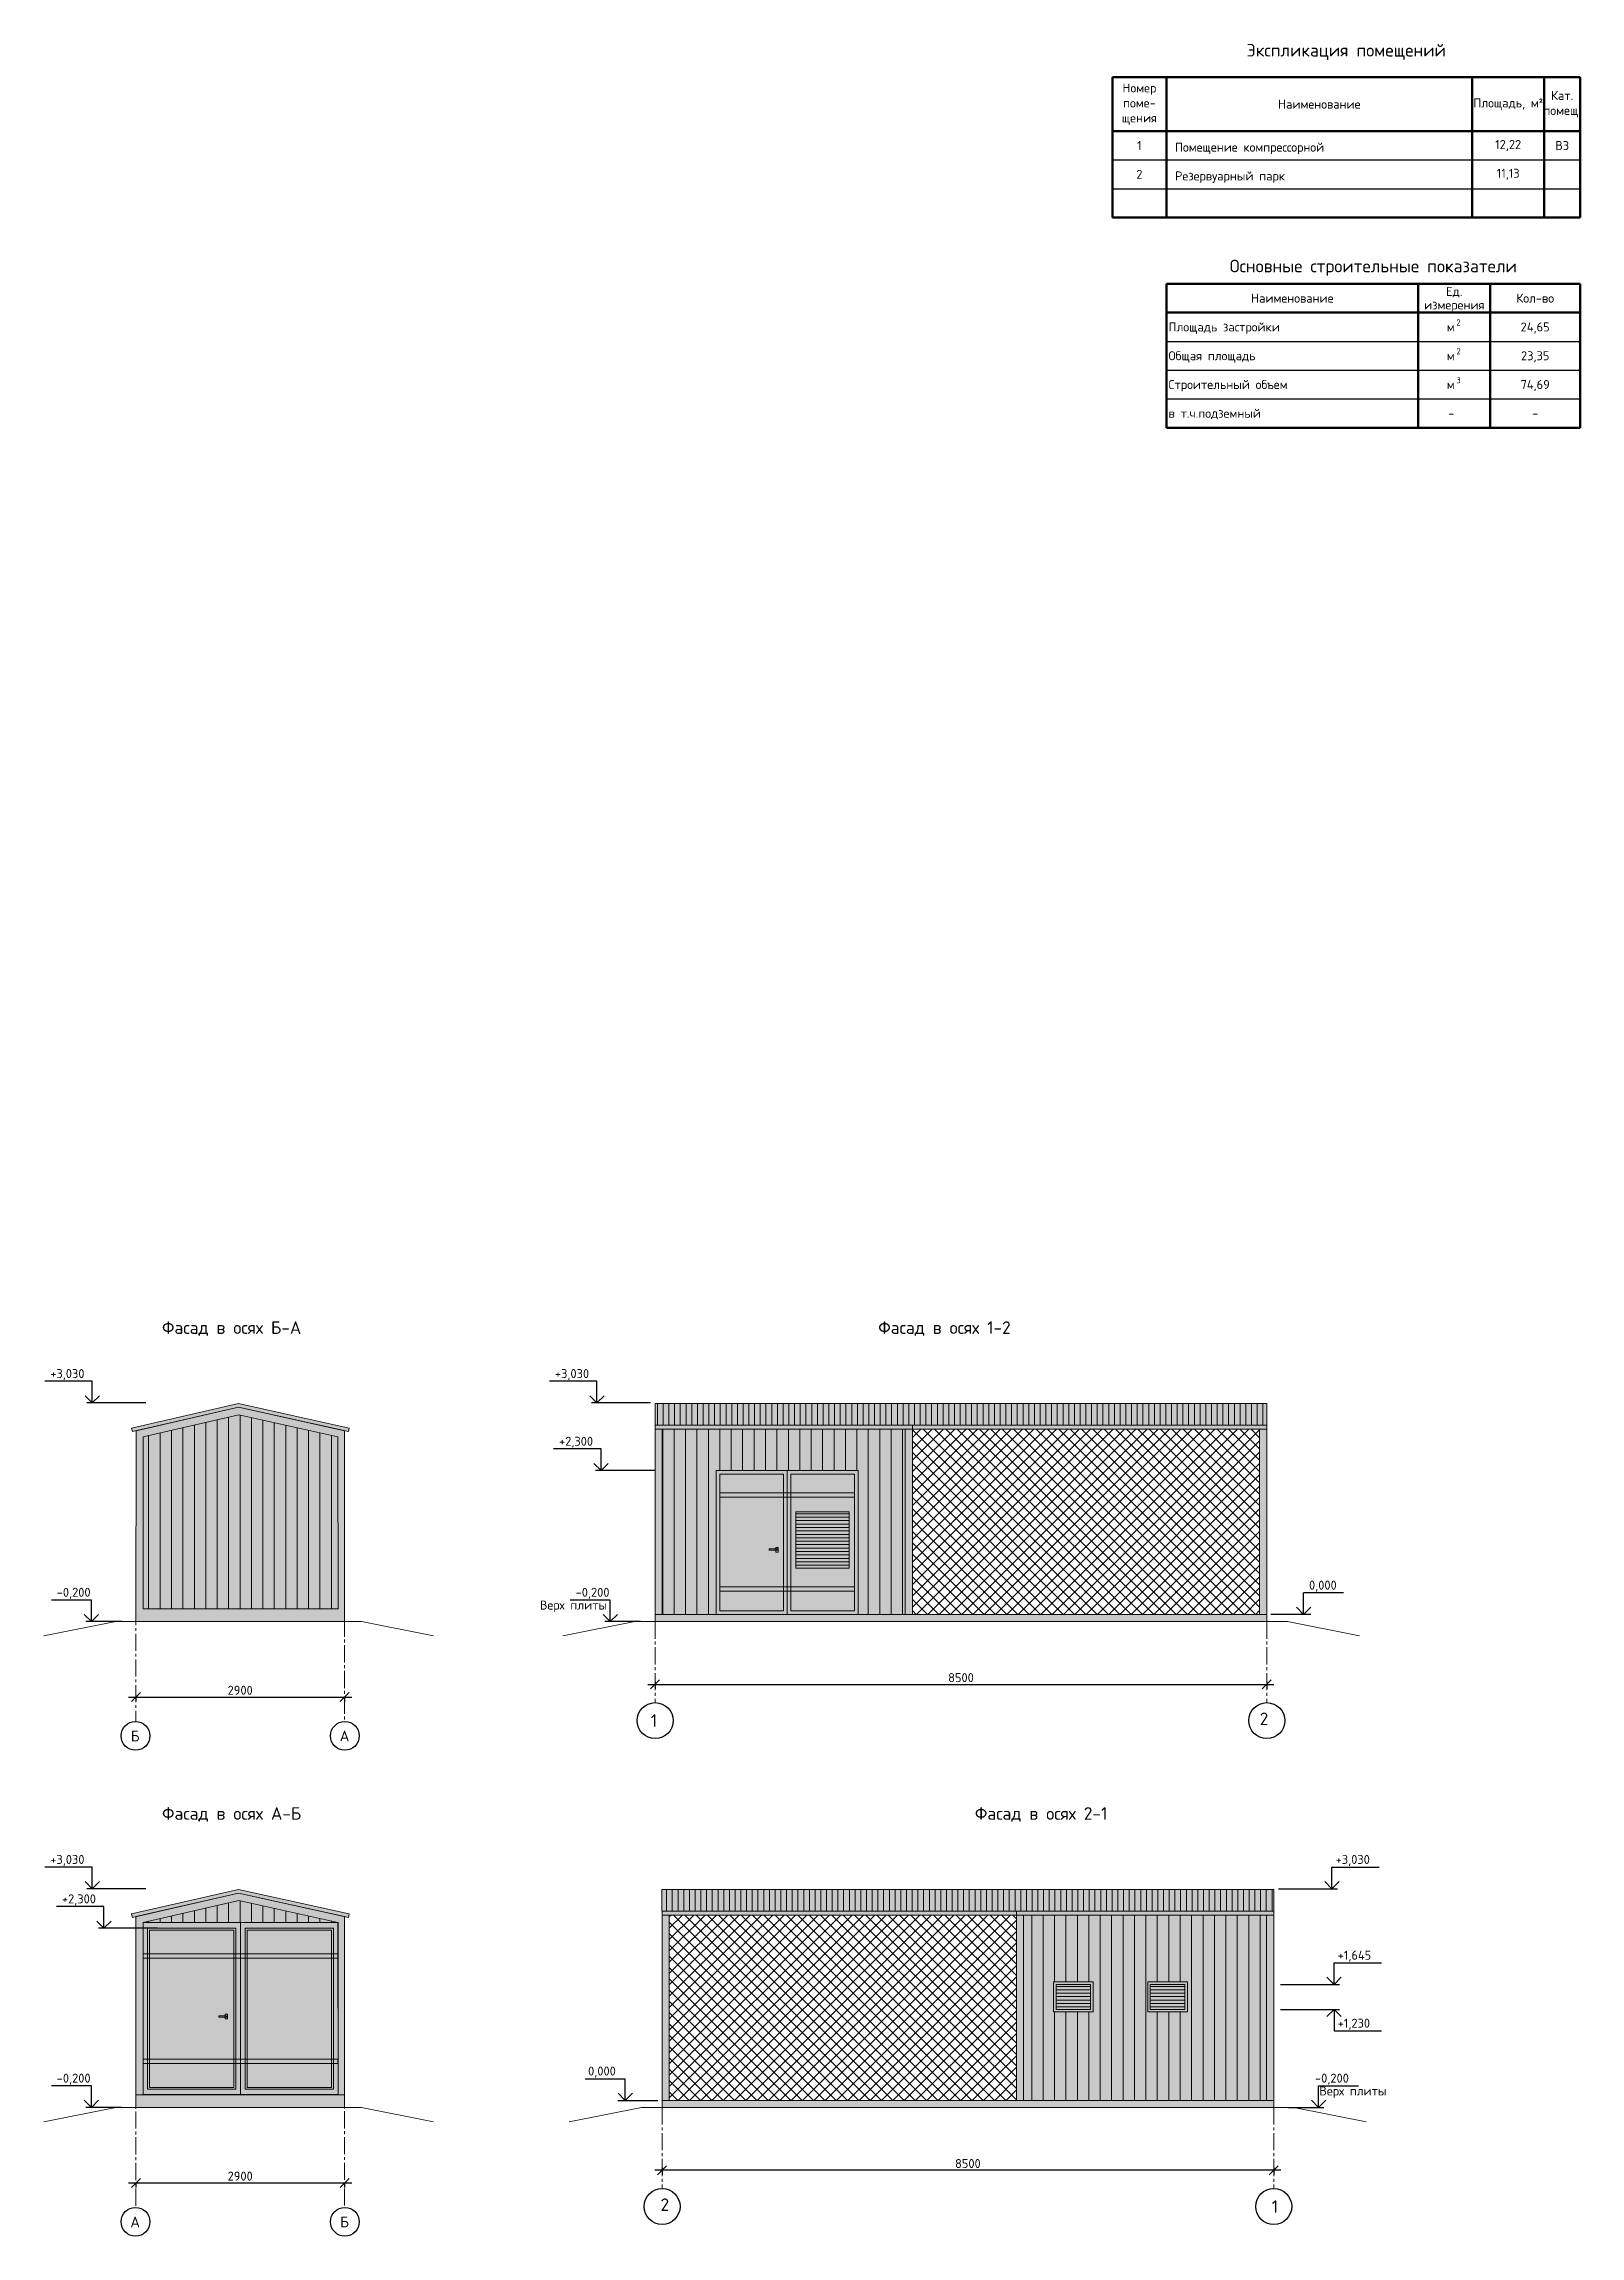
# Model space of a CAD drawing. Header units: millimetres. Extents: x 3795014 to 4300160, y 3869364 to 4016788.
# Drawn here: x 3795014 to 3837713, y 3949987 to 4010929 of the extents above; entities that cross this region are included whole.
import ezdxf
from ezdxf.enums import TextEntityAlignment as Align

# ---------------------------------------------------------------- set-up
doc = ezdxf.new("R2010")
doc.units = ezdxf.units.MM
doc.linetypes.add('осевая2', pattern=[28.575, 19.05, -3.175, 3.175, -3.175])
doc.layers.get('Defpoints').update_dxf_attribs({"color": 3})
doc.layers.add('1', color=7, linetype='Continuous')
doc.layers.add('1Оси', color=7, linetype='Continuous')
for name, color, linetype, lineweight in [('7.1.Экспликация', 7, 'Continuous', 60), ('двери', 7, 'Continuous', 25), ('Дополнительная', 7, 'Continuous', 18), ('оси', 7, 'осевая2', 13), ('основная', 7, 'Continuous', 50), ('отметки', 7, 'Continuous', 18), ('размеры', 7, 'Continuous', 18), ('текст', 7, 'Continuous', 20), ('штриховка', 7, 'Continuous', 9)]:
    doc.layers.add(name, color=color, linetype=linetype, lineweight=lineweight)
doc.styles.add('ВНИПИТЕКСТ', font='isocpeui.ttf')
doc.styles.add('ГОСТ 2.304', font='isocpeur.ttf')
doc.dimstyles.new('СПДС', dxfattribs={"dimscale": 50, "dimtxt": 2.5, "dimasz": 2.5, "dimexe": 1.25, "dimexo": 0.625, "dimtad": 1, "dimdec": 0, "dimrnd": 0.001, "dimtxsty": 'ГОСТ 2.304', "dimblk": 'OBLIQUE', "dimcen": 2.5, "dimdle": 2, "dimadec": 0, "dimazin": 2, "dimtfac": 0.75, "dimtdec": 0, "dimtmove": 1, "dimatfit": 3, "dimfxl": 1, "dimtolj": 1, "dimarcsym": 1})
doc.dimstyles.new('СПДС$0', dxfattribs={"dimscale": 100, "dimtxt": 2.5, "dimasz": 2.5, "dimexe": 1.25, "dimexo": 0.004, "dimgap": 1, "dimtad": 1, "dimdec": 0, "dimtxsty": 'ВНИПИТЕКСТ', "dimblk": 'OBLIQUE', "dimcen": 0, "dimdle": 1.25, "dimclrd": 256, "dimclre": 256, "dimclrt": 256, "dimadec": 0, "dimazin": 2, "dimtfac": 1, "dimtdec": 0, "dimtmove": 1, "dimatfit": 3, "dimldrblk": 'NONE', "dimfxl": 1, "dimlwd": -1, "dimlwe": -1, "dimarcsym": 0})
pattern_1 = [(90, (-77796.18, 0), (-317.5, 0), [])]

msp = doc.modelspace()

# ---------------------------------------------------------------- texts
at = {"layer": 'текст', "style": 'ГОСТ 2.304'}
msp.add_text('Экспликация помещений', height=350, dxfattribs=at).set_placement((3831213.2, 4010751.5), align=Align.MIDDLE_CENTER)
for s, height, p in [('Помещение компрессорной', 250, (3826452.9, 4007930.9)), ('Резервуарный парк', 250, (3826452.9, 4007130.9)), ('Фасад в осях Б-А', 350, (3798298.8, 3975067.9)), ('Фасад в осях 1-2', 350, (3818205.5, 3975067.9)), ('Фасад в осях А-Б', 350, (3798298.8, 3961561.7)), ('Фасад в осях 2-1', 350, (3820890.8, 3961561.7))]:
    msp.add_text(s, height=height, dxfattribs=at).set_placement(p)
at = {"layer": 'текст', "ltscale": 100, "style": 'ГОСТ 2.304'}
for s, height, p in [('Основные строительные показатели', 350, (3831963.2, 4004752.5)), ('Наименование', 250, (3829713.2, 4003858.2)), ('Ед.', 250, (3834213.2, 4004045.7)), ('Кол-во', 250, (3836463.2, 4003858.2)), ('измерения', 250, (3834213.2, 4003670.7)), ('2', 175, (3834333.2, 4003183.2)), ('м', 250, (3834116.2, 4003058.2)), ('24,65', 250, (3836463.2, 4003058.2)), ('м', 250, (3834116.2, 4002258.2)), ('2', 175, (3834333.2, 4002383.2)), ('23,35', 250, (3836463.2, 4002258.2)), ('м', 250, (3834116.2, 4001458.2)), ('3', 175, (3834333.2, 4001583.2)), ('74,69', 250, (3836463.2, 4001458.2)), ('-', 250, (3834131.3, 4000658.2)), ('-', 250, (3836463.2, 4000658.2))]:
    msp.add_text(s, height=height, dxfattribs=at).set_placement(p, align=Align.MIDDLE_CENTER)
for s, p in [('Площадь застройки', (3826273.2, 4003058.2)), ('Общая площадь', (3826273.2, 4002258.2)), ('Строительный объем', (3826273.2, 4001458.2)), ('в т.ч.подземный', (3826273.2, 4000658.2))]:
    msp.add_text(s, height=250, dxfattribs=at).set_placement(p, align=Align.MIDDLE_LEFT)
at = {"layer": 'текст', "linetype": 'Continuous', "lineweight": 25, "ltscale": 50, "style": 'ГОСТ 2.304'}
for s, p in [('+3,030', (3795192.9, 3973840.1)), ('+3,030', (3809218.4, 3973840.1)), ('+2,300', (3809333.2, 3971958.4)), ('-0,200', (3795372.2, 3967760.1)), ('-0,200', (3809794.8, 3967760.1)), ('0,000', (3830177, 3967958.4)), ('Верх плиты', (3808800.6, 3967404.4)), ('+3,030', (3795192.9, 3960333.9)), ('+3,030', (3830918, 3960333.9)), ('+2,300', (3795517.1, 3959237.3)), ('+1,645', (3830975.4, 3957672.1)), ('+1,230', (3830975.4, 3955782.1)), ('0,000', (3810140.6, 3954452.1)), ('-0,200', (3795372.2, 3954253.9)), ('-0,200', (3830344.8, 3954253.9)), ('Верх плиты', (3830463.9, 3953898.1))]:
    msp.add_text(s, height=250, dxfattribs=at).set_placement(p)
at = {"layer": 'текст', "style": 'ГОСТ 2.304'}
for s, p in [('Б', (3797551.2, 3963888.5)), ('А', (3803371.2, 3963888.5)), ('А', (3797551.2, 3950382.2)), ('Б', (3803371.2, 3950382.2))]:
    msp.add_text(s, height=300, dxfattribs=at).set_placement(p, align=Align.MIDDLE)
at = {"layer": 'текст', "lineweight": 20, "ltscale": 100, "char_height": 250, "attachment_point": 5, "style": 'ГОСТ 2.304'}
for s, insert, width in [('Номер поме-\\Pщения', (3825463.2, 4009251.5), 1500), ('Наименование', (3830463.2, 4009251.5), 8500), ('Площадь, м²', (3835713.2, 4009251.5), 2000), ('Кат. помещ.', (3837213.2, 4009251.5), 1000), ('1', (3825463.2, 4008101.5), 1500), ('12,22', (3835713.2, 4008101.5), 2000), ('В3', (3837213.2, 4008101.5), 1000), ('2', (3825463.2, 4007301.5), 1500), ('11,13', (3835713.2, 4007301.5), 2000)]:
    msp.add_mtext(s, dxfattribs=dict(at, insert=insert, width=width))
at = {"layer": 'текст', "ltscale": 0.166667, "char_height": 350, "width": 416.849, "style": 'ГОСТ 2.304'}
for s, insert, attachment_point in [('1', (3811883, 3964492.5), 1), ('2', (3828807.1, 3964543.4), 1), ('2', (3812392.9, 3951037.2), 3), ('1', (3829317.1, 3950986.2), 3)]:
    msp.add_mtext(s, dxfattribs=dict(at, insert=insert, attachment_point=attachment_point))

# ---------------------------------------------------------------- blocks, each defined once
blk = doc.blocks.new('_Oblique')
at = {"color": 0, "linetype": 'ByBlock', "lineweight": -2}
blk.add_line((-0.5, -0.5), (0.5, 0.5), dxfattribs=at)
blk = doc.blocks.new('*D163')
at = {"layer": 'Defpoints', "color": 0, "lineweight": 20, "transparency": 16777216}
for p in [(3797571, 3965023), (3803371, 3965023), (3803371, 3964974)]:
    blk.add_point(p, dxfattribs=at)
at = {"layer": 'размеры', "color": 0, "lineweight": -2, "transparency": 16777216}
for p, q in [((3797371, 3964974), (3803571, 3964974)), ((3797571, 3964960), (3797571, 3964849)), ((3803371, 3964960), (3803371, 3964849))]:
    blk.add_line(p, q, dxfattribs=at)
at = {"layer": 'размеры', "color": 0, "lineweight": -2, "transparency": 16777216, "xscale": 250, "yscale": 250, "zscale": 250, "rotation": 180}
blk.add_blockref('_Oblique', (3797571, 3964974), dxfattribs=at)
at = {"layer": 'размеры', "color": 0, "lineweight": -2, "transparency": 16777216, "xscale": 250, "yscale": 250, "zscale": 250}
blk.add_blockref('_Oblique', (3803371, 3964974), dxfattribs=at)
at = {"layer": 'размеры', "color": 0, "transparency": 16777216, "insert": (3800471, 3965162), "char_height": 250, "attachment_point": 5, "style": 'ГОСТ 2.304'}
blk.add_mtext('\\A1;2900', dxfattribs=at)
blk = doc.blocks.new('*D160')
at = {"layer": 'Defpoints', "color": 0, "lineweight": 20, "transparency": 16777216}
for p in [(3812004, 3965463), (3829004, 3965463), (3829004, 3965325)]:
    blk.add_point(p, dxfattribs=at)
at = {"layer": 'размеры', "color": 0, "lineweight": -2, "transparency": 16777216}
for p, q in [((3811804, 3965325), (3829204, 3965325)), ((3812004, 3965400), (3812004, 3965200)), ((3829004, 3965400), (3829004, 3965200))]:
    blk.add_line(p, q, dxfattribs=at)
at = {"layer": 'размеры', "color": 0, "lineweight": -2, "transparency": 16777216, "xscale": 250, "yscale": 250, "zscale": 250, "rotation": 180}
blk.add_blockref('_Oblique', (3812004, 3965325), dxfattribs=at)
at = {"layer": 'размеры', "color": 0, "lineweight": -2, "transparency": 16777216, "xscale": 250, "yscale": 250, "zscale": 250}
blk.add_blockref('_Oblique', (3829004, 3965325), dxfattribs=at)
at = {"layer": 'размеры', "color": 0, "transparency": 16777216, "insert": (3820504, 3965513), "char_height": 250, "width": 709.66, "attachment_point": 5, "style": 'ГОСТ 2.304'}
blk.add_mtext('\\A1;8500', dxfattribs=at)
blk = doc.blocks.new('*D161')
at = {"layer": 'Defpoints', "color": 0, "lineweight": 20, "transparency": 16777216}
for p in [(3797571, 3951516), (3803371, 3951516), (3803371, 3951468)]:
    blk.add_point(p, dxfattribs=at)
at = {"layer": 'размеры', "color": 0, "lineweight": -2, "transparency": 16777216}
for p, q in [((3797371, 3951468), (3803571, 3951468)), ((3797571, 3951454), (3797571, 3951343)), ((3803371, 3951454), (3803371, 3951343))]:
    blk.add_line(p, q, dxfattribs=at)
at = {"layer": 'размеры', "color": 0, "lineweight": -2, "transparency": 16777216, "xscale": 250, "yscale": 250, "zscale": 250, "rotation": 180}
blk.add_blockref('_Oblique', (3797571, 3951468), dxfattribs=at)
at = {"layer": 'размеры', "color": 0, "lineweight": -2, "transparency": 16777216, "xscale": 250, "yscale": 250, "zscale": 250}
blk.add_blockref('_Oblique', (3803371, 3951468), dxfattribs=at)
at = {"layer": 'размеры', "color": 0, "transparency": 16777216, "insert": (3800471, 3951656), "char_height": 250, "attachment_point": 5, "style": 'ГОСТ 2.304'}
blk.add_mtext('\\A1;2900', dxfattribs=at)
blk = doc.blocks.new('*D162')
at = {"layer": 'Defpoints', "color": 0, "lineweight": 20, "transparency": 16777216}
for p in [(3812196, 3951957), (3812196, 3951819), (3829196, 3951957)]:
    blk.add_point(p, dxfattribs=at)
at = {"layer": 'размеры', "color": 0, "lineweight": -2, "transparency": 16777216}
for p, q in [((3829396, 3951819), (3811996, 3951819)), ((3812196, 3951894), (3812196, 3951694)), ((3829196, 3951894), (3829196, 3951694))]:
    blk.add_line(p, q, dxfattribs=at)
at = {"layer": 'размеры', "color": 0, "lineweight": -2, "transparency": 16777216, "xscale": 250, "yscale": 250, "zscale": 250, "rotation": 180}
blk.add_blockref('_Oblique', (3812196, 3951819), dxfattribs=at)
at = {"layer": 'размеры', "color": 0, "lineweight": -2, "transparency": 16777216, "xscale": 250, "yscale": 250, "zscale": 250}
blk.add_blockref('_Oblique', (3829196, 3951819), dxfattribs=at)
at = {"layer": 'размеры', "color": 0, "transparency": 16777216, "insert": (3820696, 3952006), "char_height": 250, "width": 709.66, "attachment_point": 5, "style": 'ГОСТ 2.304'}
blk.add_mtext('\\A1;8500', dxfattribs=at)

# ---------------------------------------------------------------- dimensions: what is measured, and where the dimension line sits
at = {"layer": 'размеры'}
for base, p1, p2, picture, middle in [((3829003.6, 3965325.2), (3812003.6, 3965462.9), (3829003.6, 3965462.9), '*D160', (3820503.6, 3965512.7)), ((3803371, 3964974.5), (3797571, 3965022.5), (3803371, 3965022.5), '*D163', (3800471, 3965162)), ((3803371, 3951468.2), (3797571, 3951516.3), (3803371, 3951516.3), '*D161', (3800471, 3951655.7))]:
    dim = msp.add_linear_dim(base=base, p1=p1, p2=p2, dimstyle='СПДС$0', override={"dimscale": 100, "dimexo": 0.625, "dimgap": 0.625, "dimlfac": 0.5, "dimrnd": 0.001, "dimtxsty": 'ГОСТ 2.304', "dimcen": 2.5, "dimdle": 2, "dimclrd": 0, "dimclre": 0, "dimclrt": 0, "dimtfac": 0.75, "dimtolj": 1, "dimlwd": -2, "dimlwe": -2, "dimarcsym": 1}, dxfattribs=at)
    dim.commit()
    dim.dimension.update_dxf_attribs({"geometry": picture, "text_midpoint": middle})
dim = msp.add_linear_dim(base=(3812196.5, 3951818.9), p1=(3829196.5, 3951956.6), p2=(3812196.5, 3951956.6), angle=180, dimstyle='СПДС', override={"dimscale": 100, "dimlfac": 0.5}, dxfattribs=at)
dim.commit()
dim.dimension.update_dxf_attribs({"geometry": '*D162', "text_midpoint": (3820696.5, 3952006.4)})

# ---------------------------------------------------------------- hatches: boundary and pattern name
at = {"layer": 'двери', "lineweight": 20, "ltscale": 100, "true_color": 0x007cb0}
h = msp.add_hatch(color=144, dxfattribs=at)
h.dxf.hatch_style = 1
h.paths.add_polyline_path([(3812003.6, 3972530.1), (3829006.9, 3972530.1), (3829006.9, 3973130.1), (3812003.6, 3973130.1)])
h = msp.add_hatch(color=144, dxfattribs=at)
h.dxf.hatch_style = 1
h.paths.add_polyline_path([(3829003.6, 3972530.1), (3819153.6, 3972530.1), (3819153.6, 3972419.7), (3829003.6, 3972419.7)])
h.paths.add_polyline_path([(3829003.6, 3972419.7), (3828803.6, 3972419.7), (3828803.6, 3967268.4), (3829003.6, 3967268.4)])
h = msp.add_hatch(color=144, dxfattribs=at)
h.dxf.hatch_style = 1
h.paths.add_polyline_path([(3815673.1, 3967268.4), (3813703.6, 3967268.4), (3813703.6, 3971268.4), (3815673.1, 3971268.4)])
h.paths.add_polyline_path([(3815673.1, 3967268.4), (3817642.7, 3967268.4), (3817642.7, 3971268.4), (3815673.1, 3971268.4)])
at = {"layer": 'двери', "lineweight": 20, "ltscale": 100}
h = msp.add_hatch(dxfattribs=at)
h.set_pattern_fill('ANSI31', color=256, scale=30, angle=315)
h.set_pattern_definition([(0, (-80637.47, 5952.71), (2e-14, 95.25), [])])
h.paths.add_polyline_path([(3817400.2, 3970119.4), (3815915.8, 3970119.4), (3815915.8, 3968554.6), (3817400.2, 3968554.6)])
at = {"layer": 'двери', "lineweight": 20, "ltscale": 100, "true_color": 0x007cb0}
h = msp.add_hatch(color=144, dxfattribs=at)
h.dxf.hatch_style = 1
h.paths.add_polyline_path([(3829196.5, 3959023.9), (3812193.2, 3959023.9), (3812193.2, 3959623.9), (3829196.5, 3959623.9)])
h = msp.add_hatch(color=144, dxfattribs=at)
h.dxf.hatch_style = 1
h.paths.add_polyline_path([(3812196.5, 3959023.9), (3822046.5, 3959023.9), (3822046.5, 3958913.4), (3812196.5, 3958913.4)])
h.paths.add_polyline_path([(3812196.5, 3958913.4), (3812396.5, 3958913.4), (3812396.5, 3953762.1), (3812196.5, 3953762.1)])
at = {"layer": 'двери', "lineweight": 20, "ltscale": 100, "true_color": 0x838486}
h = msp.add_hatch(dxfattribs=at)
h.set_pattern_fill('ANSI37', color=252, scale=70)
h.set_pattern_definition([(45, (-118267.28, -2919.79), (-157.154482, 157.154482), []), (135, (-118267.28, -2919.79), (-157.154482, -157.154482), [])])
h.paths.add_polyline_path([(3812396.5, 3958913.4), (3822046.5, 3958913.4), (3822046.5, 3953762.1), (3812396.5, 3953762.1)])
at = {"layer": 'штриховка', "lineweight": 20, "ltscale": 100, "true_color": 0x007cb0}
h = msp.add_hatch(color=144, dxfattribs=at)
h.dxf.hatch_style = 1
h.paths.add_polyline_path([(3803371, 3972374), (3803481.8, 3972352.4), (3803502.8, 3972450.1), (3800428, 3973130.1), (3797452.2, 3972450.1), (3797473.8, 3972352.5), (3797581, 3972376.3), (3797571, 3967070.1), (3803371, 3967070.1)])
at = {"layer": 'штриховка', "lineweight": 20, "ltscale": 100}
h = msp.add_hatch(dxfattribs=at)
h.set_pattern_fill('ANSI31', color=256, scale=100, angle=45)
h.set_pattern_definition(pattern_1)
h.paths.add_polyline_path([(3803188.7, 3972209.2), (3800428.8, 3972821.8), (3797771.3, 3972209.2), (3797771.9, 3967426.1), (3800482.1, 3967426.1), (3803192.2, 3967427.8)])
h = msp.add_hatch(dxfattribs=at)
h.set_pattern_fill('ANSI31', color=256, scale=50, angle=45)
h.set_pattern_definition([(90, (3573626.03, 3877038.13), (-158.75, 0), [])])
h.paths.add_polyline_path([(3829006.9, 3973130.1), (3812003.6, 3973130.1), (3812003.6, 3972530.1), (3829006.9, 3972530.1)])
at = {"layer": 'штриховка', "lineweight": 20, "ltscale": 100, "true_color": 0x007cb0}
h = msp.add_hatch(color=144, dxfattribs=at)
h.dxf.hatch_style = 1
h.paths.add_polyline_path([(3818953.6, 3972419.7), (3812203.6, 3972419.7), (3812203.6, 3967268.4), (3813703.6, 3967268.4), (3813703.6, 3971268.4), (3817642.7, 3971268.4), (3817642.7, 3967268.4), (3818953.6, 3967268.4)])
h.paths.add_polyline_path([(3819153.6, 3972419.7), (3818953.6, 3972419.7), (3818953.6, 3967268.4), (3819153.6, 3967268.4)])
h.paths.add_polyline_path([(3819153.6, 3972530.1), (3812003.6, 3972530.1), (3812003.6, 3972419.7), (3819153.6, 3972419.7)])
h.paths.add_polyline_path([(3812203.6, 3972419.7), (3812003.6, 3972419.7), (3812003.6, 3967268.4), (3812203.6, 3967268.4)])
h.paths.add_polyline_path([(3829003.6, 3967268.4), (3826803.6, 3967268.4), (3819153.6, 3967268.4), (3818953.6, 3967268.4), (3816142.7, 3967268.4), (3814173.1, 3967268.4), (3812203.6, 3967268.4), (3812003.6, 3967268.4), (3812003.6, 3967070.1), (3829003.6, 3967070.1)])
at = {"layer": 'штриховка', "lineweight": 20, "ltscale": 100}
h = msp.add_hatch(dxfattribs=at)
h.set_pattern_fill('ANSI31', color=256, scale=100, angle=45)
h.set_pattern_definition(pattern_1)
h.paths.add_polyline_path([(3818953.6, 3972419.7), (3812203.6, 3972419.7), (3812203.6, 3967268.4), (3813703.6, 3967268.4), (3813703.6, 3971268.4), (3817642.7, 3971268.4), (3817642.7, 3967268.4), (3818953.6, 3967268.4)])
at = {"layer": 'штриховка', "lineweight": 20, "ltscale": 100, "true_color": 0x838486}
h = msp.add_hatch(dxfattribs=at)
h.set_pattern_fill('ANSI37', color=252, scale=70)
h.set_pattern_definition([(45, (-82097.04, 10586.48), (-157.154482, 157.154482), []), (135, (-82097.04, 10586.48), (-157.154482, -157.154482), [])])
h.paths.add_polyline_path([(3828803.6, 3972419.7), (3819153.6, 3972419.7), (3819153.6, 3967268.4), (3828803.6, 3967268.4)])
at = {"layer": 'штриховка', "lineweight": 20, "ltscale": 100, "true_color": 0x007cb0}
h = msp.add_hatch(color=144, dxfattribs=at)
h.dxf.hatch_style = 1
h.paths.add_polyline_path([(3800427.8, 3959623.8), (3797452.2, 3958943.9), (3797473.8, 3958846.2), (3800428.1, 3959521.5), (3803371, 3958870.6), (3803481.8, 3958846.1), (3803502.8, 3958943.9)])
h = msp.add_hatch(color=144, dxfattribs=at)
h.dxf.hatch_style = 1
h.paths.add_polyline_path([(3800428.8, 3959315.5), (3797771.3, 3958702.9), (3803188.7, 3958702.9)], flags=17)
h.paths.add_polyline_path([(3803371, 3953919.9), (3797571, 3953917.4), (3797571, 3953563.9), (3803371, 3953563.9)])
h.paths.add_polyline_path([(3797897.1, 3957716.1), (3797771.4, 3957716.1), (3797771.4, 3957832.6), (3797897.1, 3957832.6), (3797897.1, 3958547.3), (3800348.5, 3958547.3), (3800348.5, 3957832.5), (3800479.3, 3957832.5), (3800479.3, 3957832.5), (3800480, 3958702.9), (3797771.3, 3958702.9), (3800428.8, 3959315.5), (3803188.7, 3958702.9), (3800480, 3958702.9), (3800479.3, 3957832.5), (3800611.5, 3957832.5), (3800611.5, 3958547.3), (3803062.8, 3958547.3), (3803062.8, 3957832.6), (3803188.6, 3957832.6), (3803188.6, 3957716.1), (3803062.8, 3957716.1), (3803062.8, 3954905.5), (3803188.6, 3954905.5), (3803188.6, 3954789), (3803062.8, 3954789), (3803062.8, 3954070.4), (3800611.5, 3954070.4), (3800611.5, 3954789), (3800480.7, 3954789), (3800477, 3954789), (3800476.3, 3953918.6), (3803371, 3953919.9), (3803371, 3954886), (3803371, 3958870.6), (3800428.1, 3959521.5), (3797571, 3958868.4), (3797571, 3953917.4), (3800476.3, 3953918.6), (3800477, 3954789), (3800348.5, 3954789), (3800348.5, 3954070.4), (3797897.1, 3954070.4), (3797897.1, 3954789), (3797771.4, 3954789), (3797771.4, 3954905.5), (3797897.1, 3954905.5)])
at = {"layer": 'штриховка', "lineweight": 20, "ltscale": 100}
h = msp.add_hatch(dxfattribs=at)
h.set_pattern_fill('ANSI31', color=256, scale=50, angle=45)
h.set_pattern_definition([(90, (3575626.03, 3877038.13), (-158.75, 0), [])])
h.paths.add_polyline_path([(3812193.2, 3959623.9), (3829196.5, 3959623.9), (3829196.5, 3959023.9), (3812193.2, 3959023.9)])
h = msp.add_hatch(dxfattribs=at)
h.set_pattern_fill('ANSI31', color=256, scale=100, angle=45)
h.set_pattern_definition(pattern_1)
h.paths.add_polyline_path([(3800428.8, 3959315.5), (3797771.3, 3958702.9), (3803188.7, 3958702.9)])
at = {"layer": 'штриховка', "lineweight": 20, "ltscale": 100, "true_color": 0x007cb0}
h = msp.add_hatch(color=144, dxfattribs=at)
h.dxf.hatch_style = 1
h.paths.add_polyline_path([(3828996.5, 3958913.4), (3822246.5, 3958913.4), (3822246.5, 3953762.1), (3828996.5, 3953762.1), (3828996.5, 3955123.9)])
h.paths.add_polyline_path([(3824176.5, 3957052.1), (3824176.5, 3956222.1), (3823076.5, 3956222.1), (3823076.5, 3957052.1)], flags=16)
h.paths.add_polyline_path([(3824106.5, 3956982.1), (3824106.5, 3956292.1), (3823146.5, 3956292.1), (3823146.5, 3956982.1)], flags=0)
h.paths.add_polyline_path([(3825696.5, 3957052.1), (3826796.5, 3957052.1), (3826796.5, 3956222.1), (3825696.5, 3956222.1)], flags=16)
h.paths.add_polyline_path([(3825766.5, 3956982.1), (3826726.5, 3956982.1), (3826726.5, 3956292.1), (3825766.5, 3956292.1)], flags=0)
h.paths.add_polyline_path([(3829196.5, 3959023.9), (3822046.5, 3959023.9), (3822046.5, 3958913.4), (3829196.5, 3958913.4)])
h.paths.add_polyline_path([(3822246.5, 3958913.4), (3822046.5, 3958913.4), (3822046.5, 3953762.1), (3822246.5, 3953762.1)])
h.paths.add_polyline_path([(3829196.5, 3953762.1), (3812196.5, 3953762.1), (3812196.5, 3953563.9), (3829196.5, 3953563.9)])
h.paths.add_polyline_path([(3829196.5, 3958913.4), (3828996.5, 3958913.4), (3828996.5, 3955123.9), (3828996.5, 3953762.1), (3829196.5, 3953762.1)])
at = {"layer": 'штриховка', "lineweight": 20, "ltscale": 100}
h = msp.add_hatch(dxfattribs=at)
h.set_pattern_fill('ANSI31', color=256, scale=100, angle=45)
h.set_pattern_definition([(90, (-75796.18, 0), (-317.5, 0), [])])
h.paths.add_polyline_path([(3822246.5, 3958913.4), (3822246.5, 3953762.1), (3828996.5, 3953762.1), (3828996.5, 3955123.9), (3828996.5, 3958913.4)])
h.paths.add_polyline_path([(3826796.5, 3957052.1), (3826796.5, 3956222.1), (3825696.5, 3956222.1), (3825696.5, 3957052.1)], flags=16)
h.paths.add_polyline_path([(3826726.5, 3956982.1), (3826726.5, 3956292.1), (3825766.5, 3956292.1), (3825766.5, 3956982.1)], flags=0)
h.paths.add_polyline_path([(3824176.5, 3957052.1), (3824176.5, 3956222.1), (3823076.5, 3956222.1), (3823076.5, 3957052.1)], flags=16)
h.paths.add_polyline_path([(3824106.5, 3956982.1), (3824106.5, 3956292.1), (3823146.5, 3956292.1), (3823146.5, 3956982.1)], flags=0)
at = {"layer": 'штриховка', "lineweight": 20, "ltscale": 100, "true_color": 0x007cb0}
h = msp.add_hatch(color=144, dxfattribs=at)
h.dxf.hatch_style = 1
h.paths.add_polyline_path([(3797771.3, 3958702.9), (3803192.2, 3958702.9), (3803192.2, 3953921.6), (3797771.3, 3953921.6)])
at = {"layer": 'штриховка', "lineweight": 20, "ltscale": 100, "true_color": 0xecece7}
h = msp.add_hatch(color=254, dxfattribs=at)
h.dxf.hatch_style = 1
h.paths.add_polyline_path([(3824176.5, 3957052.1), (3823076.5, 3957052.1), (3823076.5, 3956222.1), (3824176.5, 3956222.1)])
at = {"layer": 'штриховка', "lineweight": 20, "ltscale": 100}
h = msp.add_hatch(dxfattribs=at)
h.set_pattern_fill('ANSI31', color=256, scale=30, angle=315)
h.set_pattern_definition([(0, (3823626.49, 3956645.04), (2e-14, 95.25), [])])
h.paths.add_polyline_path([(3824106.5, 3956982.1), (3823146.5, 3956982.1), (3823146.5, 3956292.1), (3824106.5, 3956292.1)])
h.paths.add_polyline_path([(3826726.5, 3956982.1), (3825766.5, 3956982.1), (3825766.5, 3956292.1), (3826726.5, 3956292.1)])
at = {"layer": 'штриховка', "lineweight": 20, "ltscale": 100, "true_color": 0xecece7}
h = msp.add_hatch(color=254, dxfattribs=at)
h.dxf.hatch_style = 1
h.paths.add_polyline_path([(3826796.5, 3957052.1), (3825696.5, 3957052.1), (3825696.5, 3956222.1), (3826796.5, 3956222.1)])

# ---------------------------------------------------------------- linework, layer by layer
at = {"layer": '1', "lineweight": 20, "ltscale": 100}
for points in [[(3815673.1, 3967268.4), (3813703.6, 3967268.4), (3813703.6, 3971268.4), (3815673.1, 3971268.4)], [(3815567.8, 3971168.4), (3813803.6, 3971168.4), (3813803.6, 3967368.4), (3815567.8, 3967368.4)], [(3815673.1, 3967268.4), (3817642.7, 3967268.4), (3817642.7, 3971268.4), (3815673.1, 3971268.4)], [(3815778.4, 3971168.4), (3817542.7, 3971168.4), (3817542.7, 3967368.4), (3815778.4, 3967368.4)], [(3815397.5, 3969092.9), (3815176.4, 3969092.9), (3815176.4, 3969053.7), (3815397.5, 3969053.7)], [(3815360.2, 3969134.4), (3815424.5, 3969134.4), (3815424.5, 3969003.5), (3815360.2, 3969003.5)], [(3800094.5, 3956114.8), (3799873.4, 3956114.8), (3799873.4, 3956075.6), (3800094.5, 3956075.6)], [(3800057.2, 3956156.4), (3800121.5, 3956156.4), (3800121.5, 3956025.5), (3800057.2, 3956025.5)]]:
    msp.add_lwpolyline(points, close=True, dxfattribs=at)
at = {"layer": '1Оси', "linetype": 'Continuous', "lineweight": 30}
for centre, radius in [((3797561, 3963893.3), 400), ((3803381, 3963893.3), 400), ((3812003.6, 3964317.5), 500), ((3829003.6, 3964317.5), 500), ((3812196.5, 3950811.2), 500), ((3829196.5, 3950811.2), 500), ((3797561, 3950387), 400), ((3803381, 3950387), 400)]:
    msp.add_circle(centre, radius, dxfattribs=at)
at = {"layer": '7.1.Экспликация', "lineweight": 25}
for p, q in [((3824713.2, 4007701.5), (3837713.2, 4007701.5)), ((3824713.2, 4006901.5), (3837713.2, 4006901.5)), ((3826213.2, 4002658.2), (3837713.2, 4002658.2)), ((3826213.2, 4001858.2), (3837713.2, 4001858.2)), ((3826213.2, 4001058.2), (3837713.2, 4001058.2))]:
    msp.add_line(p, q, dxfattribs=at)
at = {"layer": 'двери', "linetype": 'Continuous', "lineweight": 20}
for p, q in [((3800428, 3973130.1), (3797452.2, 3972450.1)), ((3800428.1, 3973027.7), (3797473.8, 3972352.5)), ((3800427.6, 3973130.1), (3803502.8, 3972450.1)), ((3800428.1, 3973027.7), (3803481.8, 3972352.4)), ((3812003.6, 3973130.1), (3822119.6, 3973130.1)), ((3797473.8, 3972352.5), (3797452.2, 3972450.1)), ((3803481.8, 3972352.4), (3803502.8, 3972450.1)), ((3812003.6, 3972530.1), (3822119.6, 3972530.1)), ((3812003.6, 3972468.4), (3812003.6, 3967070.1)), ((3812203.6, 3972419.7), (3812203.6, 3967268.4)), ((3818953.6, 3967268.4), (3818953.6, 3972419.7)), ((3819153.6, 3972468.7), (3819153.6, 3967268.4)), ((3828803.6, 3967268.4), (3828803.6, 3972419.7)), ((3829003.6, 3972468.7), (3829003.6, 3967070.1)), ((3813703.6, 3967268.4), (3813703.6, 3971268.4)), ((3817642.7, 3967268.4), (3817642.7, 3971268.4)), ((3797771.9, 3967426.1), (3800482.1, 3967426.1)), ((3812003.6, 3967268.4), (3829003.6, 3967268.4)), ((3812003.6, 3967073.9), (3812003.6, 3967230.1)), ((3800428, 3959623.9), (3797452.2, 3958943.9)), ((3800428.1, 3959521.5), (3797473.8, 3958846.2)), ((3800427.6, 3959623.9), (3803502.8, 3958943.9)), ((3800428.1, 3959521.5), (3803481.8, 3958846.1)), ((3829196.5, 3959623.9), (3819080.5, 3959623.9)), ((3797473.8, 3958846.2), (3797452.2, 3958943.9)), ((3803481.8, 3958846.1), (3803502.8, 3958943.9)), ((3812196.5, 3958962.5), (3812196.5, 3953563.9)), ((3812396.5, 3953762.1), (3812396.5, 3958913.4)), ((3829196.5, 3959023.9), (3819080.5, 3959023.9)), ((3822046.5, 3958962.5), (3822046.5, 3953762.1)), ((3822246.5, 3953762.1), (3822246.5, 3958913.4)), ((3828996.5, 3958913.4), (3828996.5, 3953762.1)), ((3829196.5, 3958962.1), (3829196.5, 3953563.9)), ((3797571.6, 3953919.9), (3803381, 3953919.9)), ((3829196.5, 3953762.1), (3812196.5, 3953762.1)), ((3829196.5, 3953567.6), (3829196.5, 3953723.9))]:
    msp.add_line(p, q, dxfattribs=at)
at = {"layer": 'двери', "lineweight": 20, "ltscale": 100}
for p, q in [((3819153.6, 3972331.9), (3819153.6, 3972530.1)), ((3829003.6, 3972331.9), (3829003.6, 3972530.1)), ((3813703.6, 3968630.1), (3813703.6, 3967268.4)), ((3812196.5, 3958825.6), (3812196.5, 3959023.9)), ((3822046.5, 3958825.6), (3822046.5, 3959023.9)), ((3800480, 3958702.9), (3800476.3, 3953918.6)), ((3800480, 3958702.9), (3800483.7, 3953918.6)), ((3828996.5, 3955123.9), (3828996.5, 3953762.1)), ((3797571.6, 3953917.4), (3803381, 3953919.9))]:
    msp.add_line(p, q, dxfattribs=at)
at = {"layer": 'двери', "linetype": 'Continuous', "lineweight": 20}
for points in [[(3797571, 3967070.1), (3797581, 3972376.3), (3800428.1, 3973027.7), (3803371, 3972374), (3803371, 3967070.1), (3797571, 3967070.1)], [(3797571, 3953563.9), (3797571, 3958868.4), (3800428.1, 3959521.5), (3803371, 3958870.6), (3803371, 3953563.9), (3797571, 3953563.9)]]:
    msp.add_lwpolyline(points, dxfattribs=at)
at = {"layer": 'двери', "lineweight": 20, "ltscale": 100}
for points in [[(3797771.9, 3967424.4), (3797771.3, 3972209.2), (3800428.8, 3972821.8), (3803188.7, 3972209.2), (3803192.2, 3967427.8), (3797771.9, 3967424.4)], [(3797771.9, 3953918.1), (3797771.3, 3958702.9), (3800428.8, 3959315.5), (3803188.7, 3958702.9), (3803192.2, 3953921.6), (3797771.9, 3953918.1)]]:
    msp.add_lwpolyline(points, dxfattribs=at)
for points in [[(3812003.6, 3972530.1), (3829006.9, 3972530.1), (3829006.9, 3973130.1), (3812003.6, 3973130.1)], [(3812003.6, 3972530.1), (3829003.6, 3972530.1), (3829003.6, 3972419.7), (3812003.6, 3972419.7)], [(3819153.6, 3972530.1), (3829003.6, 3972530.1), (3829003.6, 3972419.7), (3819153.6, 3972419.7)], [(3819153.6, 3967268.4), (3828803.6, 3967268.4), (3828803.6, 3972419.7), (3819153.6, 3972419.7)], [(3828803.6, 3972419.7), (3829003.6, 3972419.7), (3829003.6, 3967268.4), (3828803.6, 3967268.4)], [(3813803.6, 3970646.9), (3815673.1, 3970646.9), (3815673.1, 3970530.4), (3813803.6, 3970530.4)], [(3815673.1, 3970646.9), (3817542.7, 3970646.9), (3817542.7, 3970530.4), (3815673.1, 3970530.4)], [(3815915.8, 3970119.4), (3817400.2, 3970119.4), (3817400.2, 3968554.6), (3815915.8, 3968554.6)], [(3815915.8, 3970119.4), (3817400.2, 3970119.4), (3817400.2, 3968554.6), (3815915.8, 3968554.6)], [(3813803.6, 3968033.1), (3815673.1, 3968033.1), (3815673.1, 3967916.6), (3813803.6, 3967916.6)], [(3815673.1, 3968033.1), (3817542.7, 3968033.1), (3817542.7, 3967916.6), (3815673.1, 3967916.6)], [(3829196.5, 3959023.9), (3812193.2, 3959023.9), (3812193.2, 3959623.9), (3829196.5, 3959623.9)], [(3829196.5, 3959023.9), (3812196.5, 3959023.9), (3812196.5, 3958913.4), (3829196.5, 3958913.4)], [(3822046.5, 3959023.9), (3812196.5, 3959023.9), (3812196.5, 3958913.4), (3822046.5, 3958913.4)], [(3812396.5, 3958913.4), (3812196.5, 3958913.4), (3812196.5, 3953762.1), (3812396.5, 3953762.1)], [(3822046.5, 3953762.1), (3812396.5, 3953762.1), (3812396.5, 3958913.4), (3822046.5, 3958913.4)], [(3797771.3, 3958702.9), (3803192.2, 3958702.9), (3803192.2, 3953921.6), (3797771.3, 3953921.6)], [(3797897.1, 3958547.3), (3800348.5, 3958547.3), (3800348.5, 3954070.4), (3797897.1, 3954070.4)], [(3797947.1, 3958497.3), (3800298.5, 3958497.3), (3800298.5, 3954120.4), (3797947.1, 3954120.4)], [(3803062.8, 3958547.3), (3800611.5, 3958547.3), (3800611.5, 3954070.4), (3803062.8, 3954070.4)], [(3803012.8, 3958497.3), (3800661.5, 3958497.3), (3800661.5, 3954120.4), (3803012.8, 3954120.4)], [(3797771.4, 3957832.6), (3800479.3, 3957832.5), (3800479.3, 3957716), (3797771.4, 3957716.1)], [(3803188.6, 3957832.6), (3800480.7, 3957832.5), (3800480.7, 3957716), (3803188.6, 3957716.1)], [(3824176.5, 3957052.1), (3823076.5, 3957052.1), (3823076.5, 3956222.1), (3824176.5, 3956222.1)], [(3824176.5, 3957052.1), (3823076.5, 3957052.1), (3823076.5, 3956222.1), (3824176.5, 3956222.1)], [(3823076.5, 3957052.1), (3824176.5, 3957052.1), (3824176.5, 3956222.1), (3823076.5, 3956222.1)], [(3824106.5, 3956982.1), (3823146.5, 3956982.1), (3823146.5, 3956292.1), (3824106.5, 3956292.1)], [(3826796.5, 3957052.1), (3825696.5, 3957052.1), (3825696.5, 3956222.1), (3826796.5, 3956222.1)], [(3826796.5, 3957052.1), (3825696.5, 3957052.1), (3825696.5, 3956222.1), (3826796.5, 3956222.1)], [(3825696.5, 3957052.1), (3826796.5, 3957052.1), (3826796.5, 3956222.1), (3825696.5, 3956222.1)], [(3826726.5, 3956982.1), (3825766.5, 3956982.1), (3825766.5, 3956292.1), (3826726.5, 3956292.1)], [(3797771.4, 3954789), (3800479.3, 3954789), (3800479.3, 3954905.6), (3797771.4, 3954905.5)], [(3803188.6, 3954789), (3800480.7, 3954789), (3800480.7, 3954905.6), (3803188.6, 3954905.5)]]:
    msp.add_lwpolyline(points, close=True, dxfattribs=at)
at = {"layer": 'Дополнительная'}
for p, q in [((3795014, 3966670.5), (3797018, 3967070.1)), ((3803838, 3967070.1), (3797018, 3967070.1)), ((3805841.9, 3966670.5), (3803838, 3967070.1)), ((3805841.9, 3966670.5), (3803838, 3967070.1)), ((3809436.6, 3966670.5), (3811440.6, 3967070.1)), ((3815040.9, 3967070.1), (3811440.6, 3967070.1)), ((3831582.9, 3966670.5), (3829578.9, 3967070.1)), ((3795014, 3953164.3), (3797018, 3953563.9)), ((3803838, 3953563.9), (3797018, 3953563.9)), ((3805841.9, 3953164.3), (3803838, 3953563.9)), ((3805841.9, 3953164.3), (3803838, 3953563.9)), ((3809617.1, 3953164.3), (3811621.1, 3953563.9)), ((3826159.1, 3953563.9), (3829759.5, 3953563.9)), ((3831763.5, 3953164.3), (3829759.5, 3953563.9))]:
    msp.add_line(p, q, dxfattribs=at)
at = {"layer": 'Дополнительная', "linetype": 'Continuous', "ltscale": 0.083333}
for points in [[(3811439.8, 3967070.1), (3829578.9, 3967070.1), (3829578.9, 3967070.1), (3811439.8, 3967070.1)], [(3829760.3, 3953563.9), (3811621.1, 3953563.9), (3811621.1, 3953563.9), (3829760.3, 3953563.9)]]:
    msp.add_lwpolyline(points, close=True, dxfattribs=at)
at = {"layer": 'оси', "ltscale": 25}
for p, q in [((3797571, 3968161.2), (3797571, 3964286.2)), ((3803371, 3967127), (3803371, 3964292.2)), ((3797571, 3954880), (3797571, 3950780)), ((3803371, 3954886), (3803371, 3950786))]:
    msp.add_line(p, q, dxfattribs=at)
at = {"layer": 'оси', "ltscale": 25, "extrusion": (1, 0, 0)}
for elevation in [3812003.6, 3829003.6]:
    msp.add_lwpolyline([(3967070.1, 0), (3964817.5, 0)], dxfattribs=dict(at, elevation=elevation))
at = {"layer": 'оси', "ltscale": 25, "extrusion": (-1, 0, 0)}
for elevation in [-3812196.5, -3829196.5]:
    msp.add_lwpolyline([(-3953563.9, 0), (-3951311.2, 0)], dxfattribs=dict(at, elevation=elevation))
at = {"layer": 'основная'}
for p, q in [((3824713.2, 4010001.5), (3837713.2, 4010001.5)), ((3824713.2, 4006101.5), (3824713.2, 4010001.5)), ((3826213.2, 4006101.5), (3826213.2, 4010001.5)), ((3834713.2, 4006101.5), (3834713.2, 4010001.5)), ((3836713.2, 4006101.5), (3836713.2, 4010001.5)), ((3837713.2, 4006101.5), (3837713.2, 4010001.5)), ((3824713.2, 4008501.5), (3837713.2, 4008501.5)), ((3824713.2, 4006101.5), (3837713.2, 4006101.5)), ((3826213.2, 4004258.2), (3826213.2, 4000258.2)), ((3826213.2, 4004258.2), (3837713.2, 4004258.2)), ((3833213.2, 4004258.2), (3833213.2, 4000258.2)), ((3835213.2, 4004258.2), (3835213.2, 4000258.2)), ((3837713.2, 4004258.2), (3837713.2, 4000258.2)), ((3826213.2, 4003458.2), (3837713.2, 4003458.2)), ((3826213.2, 4000258.2), (3837713.2, 4000258.2))]:
    msp.add_line(p, q, dxfattribs=at)
at = {"layer": 'отметки', "linetype": 'Continuous', "lineweight": 25, "ltscale": 50}
for p, q in [((3796359.7, 3973750.1), (3795042.9, 3973750.1)), ((3796359.7, 3973150.1), (3796359.7, 3973750.1)), ((3810385.2, 3973750.1), (3809068.4, 3973750.1)), ((3810385.2, 3973150.1), (3810385.2, 3973750.1)), ((3797848.3, 3973150.1), (3796209.7, 3973150.1)), ((3811873.8, 3973150.1), (3810235.2, 3973150.1)), ((3810499.9, 3971868.4), (3809183.2, 3971868.4)), ((3810499.9, 3971268.4), (3810499.9, 3971868.4)), ((3811988.5, 3971268.4), (3810349.9, 3971268.4)), ((3796335.2, 3967670.1), (3795222.2, 3967670.1)), ((3796335.2, 3967070.1), (3796335.2, 3967670.1)), ((3810757.8, 3967670.1), (3809644.8, 3967670.1)), ((3810757.8, 3967070.1), (3810757.8, 3967670.1)), ((3830027, 3967268.4), (3830027, 3967868.4)), ((3831140, 3967868.4), (3830027, 3967868.4)), ((3797170.2, 3967070.1), (3796185.2, 3967070.1)), ((3811592.8, 3967070.1), (3810607.8, 3967070.1)), ((3830231.8, 3967268.4), (3829118.8, 3967268.4)), ((3796359.7, 3960243.9), (3795042.9, 3960243.9)), ((3796359.7, 3959643.9), (3796359.7, 3960243.9)), ((3830814.9, 3959643.9), (3830814.9, 3960243.9)), ((3830814.9, 3960243.9), (3832131.6, 3960243.9)), ((3797848.3, 3959643.9), (3796209.7, 3959643.9)), ((3829326.2, 3959643.9), (3830964.9, 3959643.9)), ((3796683.8, 3959147.3), (3795367.1, 3959147.3)), ((3796683.8, 3958547.3), (3796683.8, 3959147.3)), ((3798172.4, 3958547.3), (3796533.8, 3958547.3)), ((3830872.3, 3956982.1), (3830872.3, 3957582.1)), ((3830872.3, 3957582.1), (3832189.1, 3957582.1)), ((3829383.7, 3956982.1), (3831022.3, 3956982.1)), ((3829383.7, 3956292.1), (3831022.3, 3956292.1)), ((3830872.3, 3956292.1), (3830872.3, 3955692.1)), ((3830872.3, 3955692.1), (3832189.1, 3955692.1)), ((3796335.2, 3954163.9), (3795222.2, 3954163.9)), ((3796335.2, 3953563.9), (3796335.2, 3954163.9)), ((3810060, 3954362.1), (3811173, 3954362.1)), ((3811173, 3953762.1), (3811173, 3954362.1)), ((3830442.2, 3953563.9), (3830442.2, 3954163.9)), ((3830442.2, 3954163.9), (3831555.2, 3954163.9)), ((3797170.2, 3953563.9), (3796185.2, 3953563.9)), ((3810968.2, 3953762.1), (3812081.2, 3953762.1)), ((3829607.3, 3953563.9), (3830592.2, 3953563.9))]:
    msp.add_line(p, q, dxfattribs=at)
at = {"layer": 'отметки', "linetype": 'Continuous', "lineweight": 20, "ltscale": 50}
for p, q in [((3814066.7, 3967268.4), (3815051.6, 3967268.4)), ((3817279.6, 3967268.4), (3816294.7, 3967268.4))]:
    msp.add_line(p, q, dxfattribs=at)
at = {"layer": 'отметки', "linetype": 'Continuous', "lineweight": 25, "ltscale": 50}
for points in [[(3796159.7, 3973350.1), (3796359.7, 3973150.1), (3796559.7, 3973350.1)], [(3810185.2, 3973350.1), (3810385.2, 3973150.1), (3810585.2, 3973350.1)], [(3810299.9, 3971468.4), (3810499.9, 3971268.4), (3810699.9, 3971468.4)], [(3829827, 3967468.4), (3830027, 3967268.4), (3830227, 3967468.4)], [(3796135.2, 3967270.1), (3796335.2, 3967070.1), (3796535.2, 3967270.1)], [(3810557.8, 3967270.1), (3810757.8, 3967070.1), (3810957.8, 3967270.1)], [(3796159.7, 3959843.9), (3796359.7, 3959643.9), (3796559.7, 3959843.9)], [(3831014.9, 3959843.9), (3830814.9, 3959643.9), (3830614.9, 3959843.9)], [(3796483.8, 3958747.3), (3796683.8, 3958547.3), (3796883.8, 3958747.3)], [(3831072.3, 3957182.1), (3830872.3, 3956982.1), (3830672.3, 3957182.1)], [(3831072.3, 3956092.1), (3830872.3, 3956292.1), (3830672.3, 3956092.1)], [(3811373, 3953962.1), (3811173, 3953762.1), (3810973, 3953962.1)], [(3796135.2, 3953763.9), (3796335.2, 3953563.9), (3796535.2, 3953763.9)], [(3830642.2, 3953763.9), (3830442.2, 3953563.9), (3830242.2, 3953763.9)]]:
    msp.add_lwpolyline(points, dxfattribs=at)

msp.set_redraw_order([(e.dxf.handle, doc.entitydb.next_handle()) for e in msp.query("TEXT MTEXT ATTDEF DIMENSION ARC_DIMENSION")])  # texts and dimensions are drawn at this point

doc.saveas('drawing.dxf')
